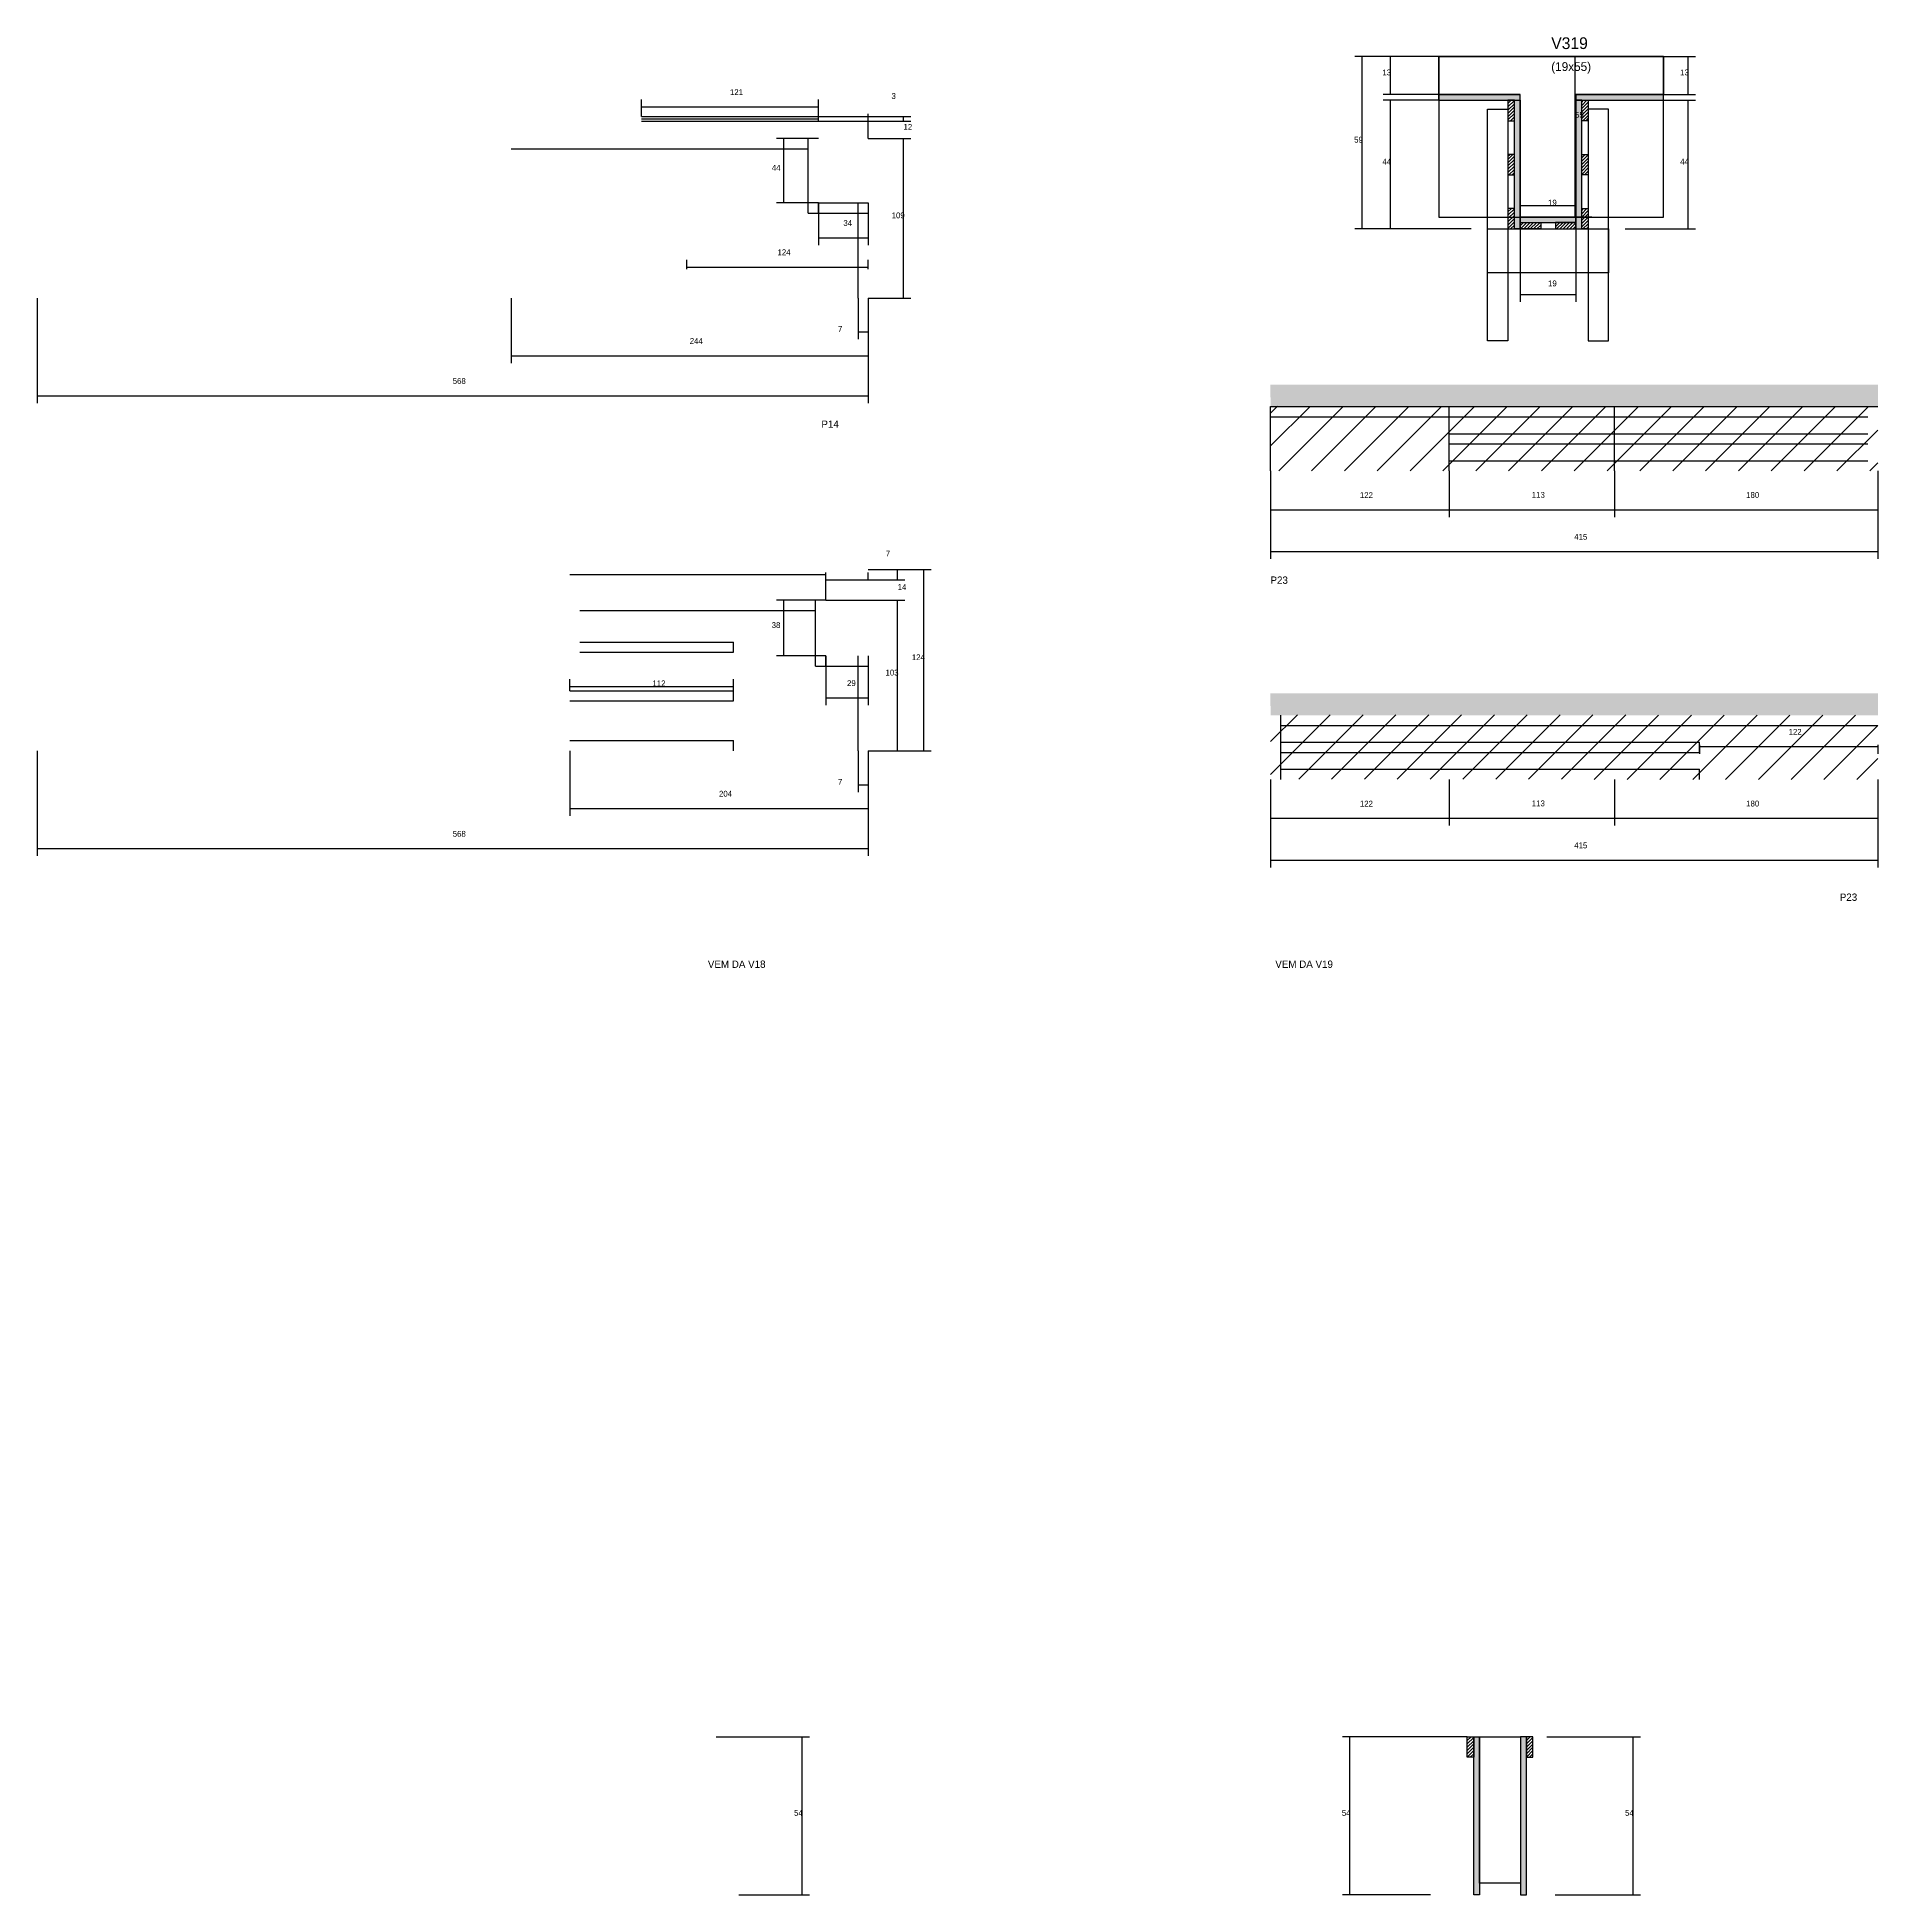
# Model space of a CAD drawing. Header units: metres. Extents: x 4313 to 5571, y 2347 to 3617.
import ezdxf

# ---------------------------------------------------------------- set-up
doc = ezdxf.new("R2010")
doc.units = ezdxf.units.M
for name, color, linetype in [('CONCRETO', 251, 'Continuous'), ('COTA', 4, 'Continuous'), ('Cota Seção (2x)', 4, 'Continuous'), ('Hachura', 253, 'Continuous'), ('Madeira', 126, 'Continuous'), ('NOMENCLATURA', 7, 'Continuous'), ('Painéis', 200, 'Continuous'), ('REAPROVEITAMENTO', 251, 'Continuous'), ('SARR_2.2x7', 40, 'Continuous'), ('SARR_3.5x7', 81, 'Continuous'), ('SARR_EDITAR', 141, 'Continuous'), ('Texto Seção', 7, 'Continuous')]:
    doc.layers.add(name, color=color, linetype=linetype)

msp = doc.modelspace()

# ---------------------------------------------------------------- hatches: boundary and pattern name
at = {"layer": 'COTA'}
h = msp.add_hatch(dxfattribs=at)
h.set_pattern_fill('AR-CONC', scale=0.03)
h.paths.add_polyline_path([(5570.7, 3364.1), (5570.7, 3379.1), (5570.7, 3379.1), (5155.5, 3379.1), (5155.5, 3379.1), (5155.7, 3364.1), (5155.7, 3364.1), (5570.7, 3364.1)])
h = msp.add_hatch(dxfattribs=at)
h.set_pattern_fill('AR-CONC', scale=0.03)
h.paths.add_polyline_path([(5570.7, 3153.2), (5570.7, 3168.2), (5570.7, 3168.2), (5155.5, 3168.2), (5155.5, 3168.2), (5155.7, 3153.2), (5155.7, 3153.2), (5570.7, 3153.2)])
at = {"layer": 'Hachura'}
h = msp.add_hatch(color=8, dxfattribs=at)
h.dxf.hatch_style = 1
h.paths.add_polyline_path([(5326.3, 3573.5), (5326.3, 3577.5), (5326.3, 3577.5), (5270.7, 3577.5), (5270.7, 3577.5), (5270.7, 3573.5), (5270.7, 3573.5), (5326.3, 3573.5)])
h = msp.add_hatch(dxfattribs=at)
h.set_pattern_fill('ANSI31', scale=0.5)
h.paths.add_polyline_path([(5317.9, 3559.5), (5322.3, 3559.5), (5322.3, 3559.5), (5322.3, 3573.5), (5322.3, 3573.5), (5317.9, 3573.5), (5317.9, 3573.5), (5317.9, 3559.5)])
h = msp.add_hatch(color=8, dxfattribs=at)
h.dxf.hatch_style = 1
h.paths.add_polyline_path([(5322.3, 3573.5), (5326.3, 3573.5), (5326.3, 3573.5), (5326.3, 3485.5), (5326.3, 3485.5), (5322.3, 3485.5), (5322.3, 3485.5), (5322.3, 3573.5)])
h = msp.add_hatch(color=8, dxfattribs=at)
h.dxf.hatch_style = 1
h.paths.add_polyline_path([(5424.3, 3573.5), (5424.3, 3577.5), (5424.3, 3577.5), (5364.3, 3577.5), (5364.3, 3577.5), (5364.3, 3573.5), (5364.3, 3573.5), (5424.3, 3573.5)])
h = msp.add_hatch(color=8, dxfattribs=at)
h.dxf.hatch_style = 1
h.paths.add_polyline_path([(5368.3, 3575.5), (5364.3, 3575.5), (5364.3, 3575.5), (5364.3, 3485.5), (5364.3, 3485.5), (5368.3, 3485.5), (5368.3, 3485.5), (5368.3, 3575.5)])
h = msp.add_hatch(dxfattribs=at)
h.set_pattern_fill('ANSI31', scale=0.5)
h.paths.add_polyline_path([(5372.7, 3559.5), (5368.3, 3559.5), (5368.3, 3559.5), (5368.3, 3573.5), (5368.3, 3573.5), (5372.7, 3573.5), (5372.7, 3573.5), (5372.7, 3559.5)])
h = msp.add_hatch(dxfattribs=at)
h.set_pattern_fill('ANSI31', scale=0.5)
h.paths.add_polyline_path([(5317.9, 3522.5), (5322.3, 3522.5), (5322.3, 3522.5), (5322.3, 3536.5), (5322.3, 3536.5), (5317.9, 3536.5), (5317.9, 3536.5), (5317.9, 3522.5)])
h = msp.add_hatch(dxfattribs=at)
h.set_pattern_fill('ANSI31', scale=0.5)
h.paths.add_polyline_path([(5372.7, 3522.5), (5368.3, 3522.5), (5368.3, 3522.5), (5368.3, 3536.5), (5368.3, 3536.5), (5372.7, 3536.5), (5372.7, 3536.5), (5372.7, 3522.5)])
h = msp.add_hatch(dxfattribs=at)
h.set_pattern_fill('ANSI31', scale=0.5)
h.paths.add_polyline_path([(5317.9, 3485.5), (5322.3, 3485.5), (5322.3, 3485.5), (5322.3, 3499.5), (5322.3, 3499.5), (5317.9, 3499.5), (5317.9, 3499.5), (5317.9, 3485.5)])
h = msp.add_hatch(color=8, dxfattribs=at)
h.dxf.hatch_style = 1
h.paths.add_polyline_path([(5364.3, 3489.9), (5364.3, 3493.5), (5364.3, 3493.5), (5326.3, 3493.5), (5326.3, 3493.5), (5326.3, 3489.9), (5326.3, 3489.9), (5364.3, 3489.9)])
h = msp.add_hatch(dxfattribs=at)
h.set_pattern_fill('ANSI31', scale=0.5)
h.paths.add_polyline_path([(5372.7, 3485.5), (5368.3, 3485.5), (5368.3, 3485.5), (5368.3, 3499.5), (5368.3, 3499.5), (5372.7, 3499.5), (5372.7, 3499.5), (5372.7, 3485.5)])
h = msp.add_hatch(dxfattribs=at)
h.set_pattern_fill('ANSI31', scale=0.5)
h.paths.add_polyline_path([(5326.3, 3485.5), (5326.3, 3489.9), (5326.3, 3489.9), (5340.3, 3489.9), (5340.3, 3489.9), (5340.3, 3485.5), (5340.3, 3485.5), (5326.3, 3485.5)])
h = msp.add_hatch(dxfattribs=at)
h.set_pattern_fill('ANSI31', scale=0.5)
h.paths.add_polyline_path([(5364.3, 3485.5), (5364.3, 3489.9), (5364.3, 3489.9), (5350.3, 3489.9), (5350.3, 3489.9), (5350.3, 3485.5), (5350.3, 3485.5), (5364.3, 3485.5)])
h = msp.add_hatch(dxfattribs=at)
h.set_pattern_fill('ANSI31', scale=0.5)
h.paths.add_polyline_path([(5294.5, 2440.9), (5290.1, 2440.9), (5290.1, 2440.9), (5290.1, 2454.9), (5290.1, 2454.9), (5294.5, 2454.9), (5294.5, 2454.9), (5294.5, 2440.9)])
h = msp.add_hatch(color=8, dxfattribs=at)
h.dxf.hatch_style = 1
h.paths.add_polyline_path([(5298.5, 2454.9), (5294.5, 2454.9), (5294.5, 2454.9), (5294.5, 2346.9), (5294.5, 2346.9), (5298.5, 2346.9), (5298.5, 2346.9), (5298.5, 2454.9)])
h = msp.add_hatch(color=8, dxfattribs=at)
h.dxf.hatch_style = 1
h.paths.add_polyline_path([(5330.5, 2454.9), (5326.5, 2454.9), (5326.5, 2454.9), (5326.5, 2346.9), (5326.5, 2346.9), (5330.5, 2346.9), (5330.5, 2346.9), (5330.5, 2454.9)])
h = msp.add_hatch(dxfattribs=at)
h.set_pattern_fill('ANSI31', scale=0.5)
h.paths.add_polyline_path([(5330.5, 2440.9), (5334.9, 2440.9), (5334.9, 2440.9), (5334.9, 2454.9), (5334.9, 2454.9), (5330.5, 2454.9), (5330.5, 2454.9), (5330.5, 2440.9)])
at = {"layer": 'REAPROVEITAMENTO'}
h = msp.add_hatch(dxfattribs=at)
h.set_pattern_fill('ANSI31', scale=5)
h.paths.add_polyline_path([(5570.7, 3320.1), (5570.7, 3364.1), (5570.7, 3364.1), (5155.7, 3364.3), (5155.7, 3364.3), (5155.7, 3320.3), (5155.7, 3320.3), (5570.7, 3320.1)])
h = msp.add_hatch(dxfattribs=at)
h.set_pattern_fill('ANSI31', scale=5)
h.paths.add_polyline_path([(5570.7, 3109.2), (5570.7, 3153.2), (5570.7, 3153.2), (5155.7, 3153.5), (5155.7, 3153.5), (5155.7, 3109.5), (5155.7, 3109.5), (5570.7, 3109.2)])

# ---------------------------------------------------------------- linework, layer by layer
at = {"layer": 'CONCRETO'}
for points in [[(5270.7, 3577.5), (5270.7, 3603.5), (5424.3, 3603.5), (5424.3, 3577.5), (5364.3, 3577.5), (5364.3, 3493.5), (5326.3, 3493.5), (5326.3, 3577.5)], [(5270.7, 3493.5), (5424.3, 3493.5), (5424.3, 3603.5), (5270.7, 3603.5)], [(5298.5, 2454.9), (5298.5, 2454.9), (5326.5, 2454.9), (5326.5, 2426.9), (5326.5, 2426.9), (5326.5, 2354.9), (5298.5, 2354.9), (5298.5, 2454.9)]]:
    msp.add_lwpolyline(points, close=True, dxfattribs=at)
at = {"layer": 'COTA'}
for p, q in [((5270.7, 3603.5), (5213.3, 3603.5)), ((5218.3, 3485.5), (5218.3, 3603.5)), ((5270.7, 3603.5), (5232.6, 3603.5)), ((5237.6, 3577.5), (5237.6, 3603.5)), ((5424.3, 3603.5), (5446.1, 3603.5)), ((5441.1, 3577.5), (5441.1, 3603.5)), ((4725.7, 3562.3), (4725.7, 3573.9)), ((4725.7, 3568.9), (4846.7, 3568.9)), ((4846.7, 3562.3), (4846.7, 3573.9)), ((5270.7, 3577.5), (5232.6, 3577.5)), ((5270.7, 3573.5), (5232.6, 3573.5)), ((5237.6, 3485.5), (5237.6, 3573.5)), ((5424.3, 3577.5), (5446.1, 3577.5)), ((5424.3, 3573.5), (5446.1, 3573.5)), ((5441.1, 3485.5), (5441.1, 3573.5)), ((4846.7, 3559.3), (4846.7, 3564.3)), ((4846.7, 3562.3), (4909.8, 3562.3)), ((4846.7, 3559.3), (4880.7, 3559.3)), ((4846.7, 3559.3), (4909.8, 3559.3)), ((4880.7, 3547.3), (4880.7, 3564.3)), ((4904.8, 3559.3), (4904.8, 3562.3)), ((4880.7, 3547.3), (4909.8, 3547.3)), ((4904.8, 3438.3), (4904.8, 3547.3)), ((5292.7, 3485.5), (5213.3, 3485.5)), ((5292.7, 3485.5), (5232.6, 3485.5)), ((5326.3, 3485.5), (5326.3, 3435.8)), ((5364.3, 3485.5), (5364.3, 3435.8)), ((5397.9, 3485.5), (5446.1, 3485.5)), ((4636.7, 3438.3), (4636.7, 3393.9)), ((4873.7, 3438.3), (4873.7, 3410.1)), ((4880.7, 3438.3), (4880.7, 3393.9)), ((4880.7, 3438.3), (4909.8, 3438.3)), ((4880.7, 3438.3), (4880.7, 3410.1)), ((5326.3, 3440.8), (5364.3, 3440.8)), ((4873.7, 3415.1), (4880.7, 3415.1)), ((4636.7, 3398.9), (4880.7, 3398.9)), ((5155.7, 3320.1), (5155.7, 3288.5)), ((5155.7, 3320.1), (5155.7, 3260)), ((5277.7, 3320.1), (5277.7, 3288.5)), ((5277.7, 3320.1), (5277.7, 3288.5)), ((5390.7, 3320.1), (5390.7, 3288.5)), ((5390.7, 3320.1), (5390.7, 3288.5)), ((5570.7, 3320.1), (5570.7, 3288.5)), ((5570.7, 3320.1), (5570.7, 3260)), ((5155.7, 3293.5), (5277.7, 3293.5)), ((5277.7, 3293.5), (5390.7, 3293.5)), ((5390.7, 3293.5), (5570.7, 3293.5)), ((5155.7, 3265), (5570.7, 3265)), ((4851.7, 3231.8), (4851.7, 3250.8)), ((4880.7, 3252.8), (4905.8, 3252.8)), ((4880.7, 3245.8), (4880.7, 3250.8)), ((4900.8, 3245.8), (4900.8, 3252.8)), ((4851.7, 3245.8), (4880.7, 3245.8)), ((4880.7, 3245.8), (4905.8, 3245.8)), ((4851.7, 3231.8), (4905.8, 3231.8)), ((4900.8, 3128.8), (4900.8, 3231.8)), ((4873.7, 3128.8), (4873.7, 3100.6)), ((4880.7, 3128.8), (4905.8, 3128.8)), ((4880.7, 3128.8), (4880.7, 3100.6)), ((5448.7, 3132.9), (5448.7, 3126.7)), ((5448.7, 3131.7), (5570.7, 3131.7)), ((5570.7, 3132.9), (5570.7, 3126.7)), ((4873.7, 3105.6), (4880.7, 3105.6)), ((5155.7, 3109.2), (5155.7, 3077.7)), ((5155.7, 3109.2), (5155.7, 3049.1)), ((5277.7, 3109.2), (5277.7, 3077.7)), ((5277.7, 3109.2), (5277.7, 3077.7)), ((5390.7, 3109.2), (5390.7, 3077.7)), ((5390.7, 3109.2), (5390.7, 3077.7)), ((5570.7, 3109.2), (5570.7, 3077.7)), ((5570.7, 3109.2), (5570.7, 3049.1)), ((5155.7, 3082.7), (5277.7, 3082.7)), ((5277.7, 3082.7), (5390.7, 3082.7)), ((5390.7, 3082.7), (5570.7, 3082.7)), ((5155.7, 3054.1), (5570.7, 3054.1)), ((4776.7, 2454.9), (4840.5, 2454.9)), ((4835.5, 2346.9), (4835.5, 2454.9)), ((5290.1, 2454.9), (5204.9, 2454.9)), ((5209.9, 2346.9), (5209.9, 2454.9)), ((5344.5, 2454.9), (5408.4, 2454.9)), ((5403.4, 2346.9), (5403.4, 2454.9)), ((4792.3, 2346.9), (4840.5, 2346.9)), ((5264.9, 2346.9), (5204.9, 2346.9)), ((5350.1, 2346.9), (5408.4, 2346.9))]:
    msp.add_line(p, q, dxfattribs=at)
at = {"layer": 'Cota Seção (2x)'}
for p, q in [((5375.3, 3603.5), (5358.8, 3603.5)), ((5363.8, 3493.5), (5363.8, 3603.5)), ((4846.7, 3547.3), (4817.9, 3547.3)), ((4822.9, 3503.3), (4822.9, 3547.3)), ((5326.3, 3485.5), (5326.3, 3506.5)), ((5364.3, 3485.5), (5364.3, 3506.5)), ((4846.7, 3503.3), (4817.9, 3503.3)), ((4846.7, 3503.3), (4846.7, 3474.4)), ((4880.7, 3503.3), (4880.7, 3474.4)), ((5326.3, 3501.5), (5364.3, 3501.5)), ((5375.3, 3493.5), (5358.8, 3493.5)), ((4846.7, 3479.4), (4880.7, 3479.4)), ((4756.7, 3458.1), (4756.7, 3464.5)), ((4756.7, 3459.5), (4880.7, 3459.5)), ((4880.7, 3458.1), (4880.7, 3464.5)), ((4312.7, 3438.3), (4312.7, 3366.4)), ((4880.7, 3438.3), (4880.7, 3366.4)), ((4312.7, 3371.4), (4880.7, 3371.4)), ((4880.7, 3252.8), (4923.6, 3252.8)), ((4918.6, 3128.8), (4918.6, 3252.8)), ((4851.7, 3231.8), (4817.9, 3231.8)), ((4822.9, 3193.8), (4822.9, 3231.8)), ((4851.7, 3193.8), (4817.9, 3193.8)), ((4851.7, 3193.8), (4851.7, 3160)), ((4880.7, 3193.8), (4880.7, 3160)), ((4676.7, 3169.9), (4676.7, 3177.9)), ((4788.7, 3169.9), (4788.7, 3177.9)), ((4676.7, 3172.9), (4788.7, 3172.9)), ((4851.7, 3165), (4880.7, 3165)), ((4312.7, 3128.8), (4312.7, 3057)), ((4676.7, 3128.8), (4676.7, 3084.4)), ((4880.7, 3128.8), (4923.6, 3128.8)), ((4880.7, 3128.8), (4880.7, 3084.4)), ((4880.7, 3128.8), (4880.7, 3057)), ((4676.7, 3089.4), (4880.7, 3089.4)), ((4312.7, 3062), (4880.7, 3062))]:
    msp.add_line(p, q, dxfattribs=at)
at = {"layer": 'Madeira'}
for points in [[(5317.9, 3559.5), (5322.3, 3559.5), (5322.3, 3573.5), (5317.9, 3573.5)], [(5372.7, 3559.5), (5368.3, 3559.5), (5368.3, 3573.5), (5372.7, 3573.5)], [(5317.9, 3522.5), (5322.3, 3522.5), (5322.3, 3536.5), (5317.9, 3536.5)], [(5372.7, 3522.5), (5368.3, 3522.5), (5368.3, 3536.5), (5372.7, 3536.5)], [(5317.9, 3485.5), (5322.3, 3485.5), (5322.3, 3499.5), (5317.9, 3499.5)], [(5372.7, 3485.5), (5368.3, 3485.5), (5368.3, 3499.5), (5372.7, 3499.5)], [(5326.3, 3485.5), (5326.3, 3489.9), (5340.3, 3489.9), (5340.3, 3485.5)], [(5364.3, 3485.5), (5364.3, 3489.9), (5350.3, 3489.9), (5350.3, 3485.5)], [(5294.5, 2440.9), (5290.1, 2440.9), (5290.1, 2454.9), (5294.5, 2454.9)], [(5330.5, 2440.9), (5334.9, 2440.9), (5334.9, 2454.9), (5330.5, 2454.9)]]:
    msp.add_lwpolyline(points, close=True, dxfattribs=at)
at = {"layer": 'Painéis'}
for p, q in [((5270.7, 3577.5), (5326.3, 3577.5)), ((5270.7, 3573.5), (5270.7, 3577.5)), ((5326.3, 3573.5), (5326.3, 3577.5)), ((5326.3, 3485.5), (5326.3, 3573.5)), ((5364.3, 3577.5), (5424.3, 3577.5)), ((5364.3, 3573.5), (5364.3, 3577.5)), ((5364.3, 3485.5), (5364.3, 3573.5)), ((5424.3, 3573.5), (5424.3, 3577.5)), ((4725.7, 3562.3), (4846.7, 3562.3)), ((4725.7, 3559.3), (4846.7, 3559.3)), ((4846.7, 3503.3), (4880.7, 3503.3)), ((5326.3, 3493.5), (5364.3, 3493.5)), ((5326.3, 3489.9), (5326.3, 3493.5)), ((5364.3, 3489.9), (5364.3, 3493.5)), ((5155.7, 3364.1), (5570.7, 3364.1)), ((5155.7, 3320.1), (5155.7, 3364.1)), ((5277.7, 3320.1), (5277.7, 3364.1)), ((5390.7, 3320.1), (5390.7, 3364.1))]:
    msp.add_line(p, q, dxfattribs=at)
for points in [[(5326.3, 3573.5), (5326.3, 3577.5), (5270.7, 3577.5), (5270.7, 3573.5)], [(5322.3, 3573.5), (5326.3, 3573.5), (5326.3, 3485.5), (5322.3, 3485.5)], [(5424.3, 3573.5), (5424.3, 3577.5), (5364.3, 3577.5), (5364.3, 3573.5)], [(5368.3, 3573.5), (5364.3, 3573.5), (5364.3, 3485.5), (5368.3, 3485.5)], [(5364.3, 3489.9), (5364.3, 3493.5), (5326.3, 3493.5), (5326.3, 3489.9)], [(5294.5, 2454.9), (5298.5, 2454.9), (5298.5, 2346.9), (5294.5, 2346.9)], [(5330.5, 2454.9), (5326.5, 2454.9), (5326.5, 2346.9), (5330.5, 2346.9)]]:
    msp.add_lwpolyline(points, close=True, dxfattribs=at)
at = {"layer": 'SARR_2.2x7'}
for p, q in [((4839.7, 3496.3), (4839.7, 3547.3)), ((4636.7, 3540.3), (4839.7, 3540.3)), ((4839.7, 3496.3), (4846.7, 3496.3)), ((4846.7, 3496.3), (4846.7, 3503.3)), ((4846.7, 3496.3), (4880.7, 3496.3)), ((4873.7, 3438.3), (4873.7, 3503.3)), ((5155.7, 3357.1), (5277.7, 3357.1)), ((5277.7, 3357.1), (5390.7, 3357.1)), ((5390.7, 3357.1), (5563.8, 3357.1)), ((5277.7, 3345.6), (5390.7, 3345.6)), ((5390.7, 3345.6), (5563.8, 3345.6)), ((5277.7, 3338.6), (5390.7, 3338.6)), ((5277.7, 3327.1), (5390.7, 3327.1)), ((5390.7, 3338.6), (5563.8, 3338.6)), ((5390.7, 3327.1), (5563.8, 3327.1)), ((4676.7, 3249.3), (4851.7, 3249.3)), ((4844.7, 3186.8), (4844.7, 3231.8)), ((4683.7, 3224.8), (4844.7, 3224.8)), ((4683.7, 3203.2), (4788.7, 3203.2)), ((4788.7, 3196.2), (4788.7, 3203.2)), ((4683.7, 3196.2), (4788.7, 3196.2)), ((4851.7, 3186.8), (4851.7, 3193.8)), ((4873.7, 3128.8), (4873.7, 3193.8)), ((4844.7, 3186.8), (4851.7, 3186.8)), ((4851.7, 3186.8), (4880.7, 3186.8)), ((4676.7, 3169.9), (4788.7, 3169.9)), ((4676.7, 3162.9), (4788.7, 3162.9)), ((4788.7, 3162.9), (4788.7, 3169.9)), ((5162.7, 3109.2), (5162.7, 3153.2)), ((5162.7, 3146.2), (5277.7, 3146.2)), ((5277.7, 3146.2), (5390.7, 3146.2)), ((5390.7, 3146.2), (5570.7, 3146.2)), ((4676.7, 3135.8), (4788.7, 3135.8)), ((4788.7, 3128.8), (4788.7, 3135.8)), ((5162.7, 3134.7), (5277.7, 3134.7)), ((5162.7, 3127.7), (5277.7, 3127.7)), ((5277.7, 3134.7), (5390.7, 3134.7)), ((5277.7, 3127.7), (5390.7, 3127.7)), ((5390.7, 3134.7), (5448.7, 3134.7)), ((5390.7, 3127.7), (5448.7, 3127.7)), ((5448.7, 3127.7), (5448.7, 3134.7)), ((5162.7, 3116.2), (5277.7, 3116.2)), ((5277.7, 3116.2), (5390.7, 3116.2)), ((5390.7, 3116.2), (5448.7, 3116.2)), ((5448.7, 3109.2), (5448.7, 3116.2))]:
    msp.add_line(p, q, dxfattribs=at)
at = {"layer": 'SARR_3.5x7'}
for points in [[(5303.9, 3567.5), (5317.9, 3567.5), (5317.9, 3409), (5303.9, 3409)], [(5386.7, 3567.5), (5372.7, 3567.5), (5372.7, 3409), (5386.7, 3409)], [(5303.9, 3485.5), (5386.7, 3485.5), (5386.7, 3455.5), (5303.9, 3455.5)]]:
    msp.add_lwpolyline(points, close=True, dxfattribs=at)
at = {"layer": 'SARR_EDITAR'}
msp.add_line((4725.7, 3560.8), (4846.7, 3560.8), dxfattribs=at)

# ---------------------------------------------------------------- texts
at = {"layer": 'COTA'}
for s, p in [('13', (5232.1, 3590.5)), ('13', (5435.6, 3590.5)), ('121', (4786.2, 3577)), ('3', (4896.6, 3574.4)), ('12', (4904.8, 3553.3)), ('59', (5212.8, 3544.5)), ('44', (5232.1, 3529.5)), ('44', (5435.6, 3529.5)), ('109', (4896.7, 3492.8)), ('19', (5345.3, 3446.3)), ('7', (4860, 3415.1)), ('244', (4758.7, 3407)), ('122', (5216.7, 3301.6)), ('113', (5334.2, 3301.8)), ('180', (5480.7, 3301.7)), ('415', (5363.2, 3273.1)), ('7', (4892.7, 3261.7)), ('14', (4900.8, 3238.8)), ('103', (4892.5, 3180.3)), ('122', (5509.7, 3139.8)), ('7', (4860, 3105.6)), ('122', (5216.7, 3090.7)), ('113', (5334.2, 3090.9)), ('180', (5480.7, 3090.8)), ('415', (5363.2, 3062.2)), ('54', (4830, 2400.9)), ('54', (5204.4, 2400.9)), ('54', (5397.9, 2400.9))]:
    msp.add_text(s, height=4, dxfattribs=at).set_placement(p)
at = {"layer": 'Cota Seção (2x)'}
for s, p in [('55', (5363.8, 3561.5)), ('44', (4814.8, 3525.3)), ('19', (5345.3, 3501.5)), ('34', (4863.7, 3487.6)), ('124', (4818.7, 3467.6)), ('568', (4596.7, 3379.6)), ('38', (4814.7, 3212.8)), ('124', (4910.5, 3190.8)), ('112', (4733.2, 3172.9)), ('29', (4866.2, 3173.1)), ('204', (4778.7, 3097.5)), ('568', (4596.7, 3070.1))]:
    msp.add_text(s, height=4, dxfattribs=at).set_placement(p)
at = {"layer": 'NOMENCLATURA'}
for s, p in [('P14', (4848.7, 3349.6)), ('P23', (5155.6, 3243)), ('P23', (5544.7, 3026.3))]:
    msp.add_text(s, height=5, dxfattribs=at).set_placement(p)
at = {"layer": 'Texto Seção'}
for s, height, p in [('V319', 8, (5347.5, 3608.5)), ('(19x55)', 6, (5347.5, 3593.5)), ('VEM DA V18', 5, (4771.1, 2980.5)), ('VEM DA V19', 5, (5158.9, 2980.5))]:
    msp.add_text(s, height=height, dxfattribs=at).set_placement(p)

doc.saveas('drawing.dxf')
